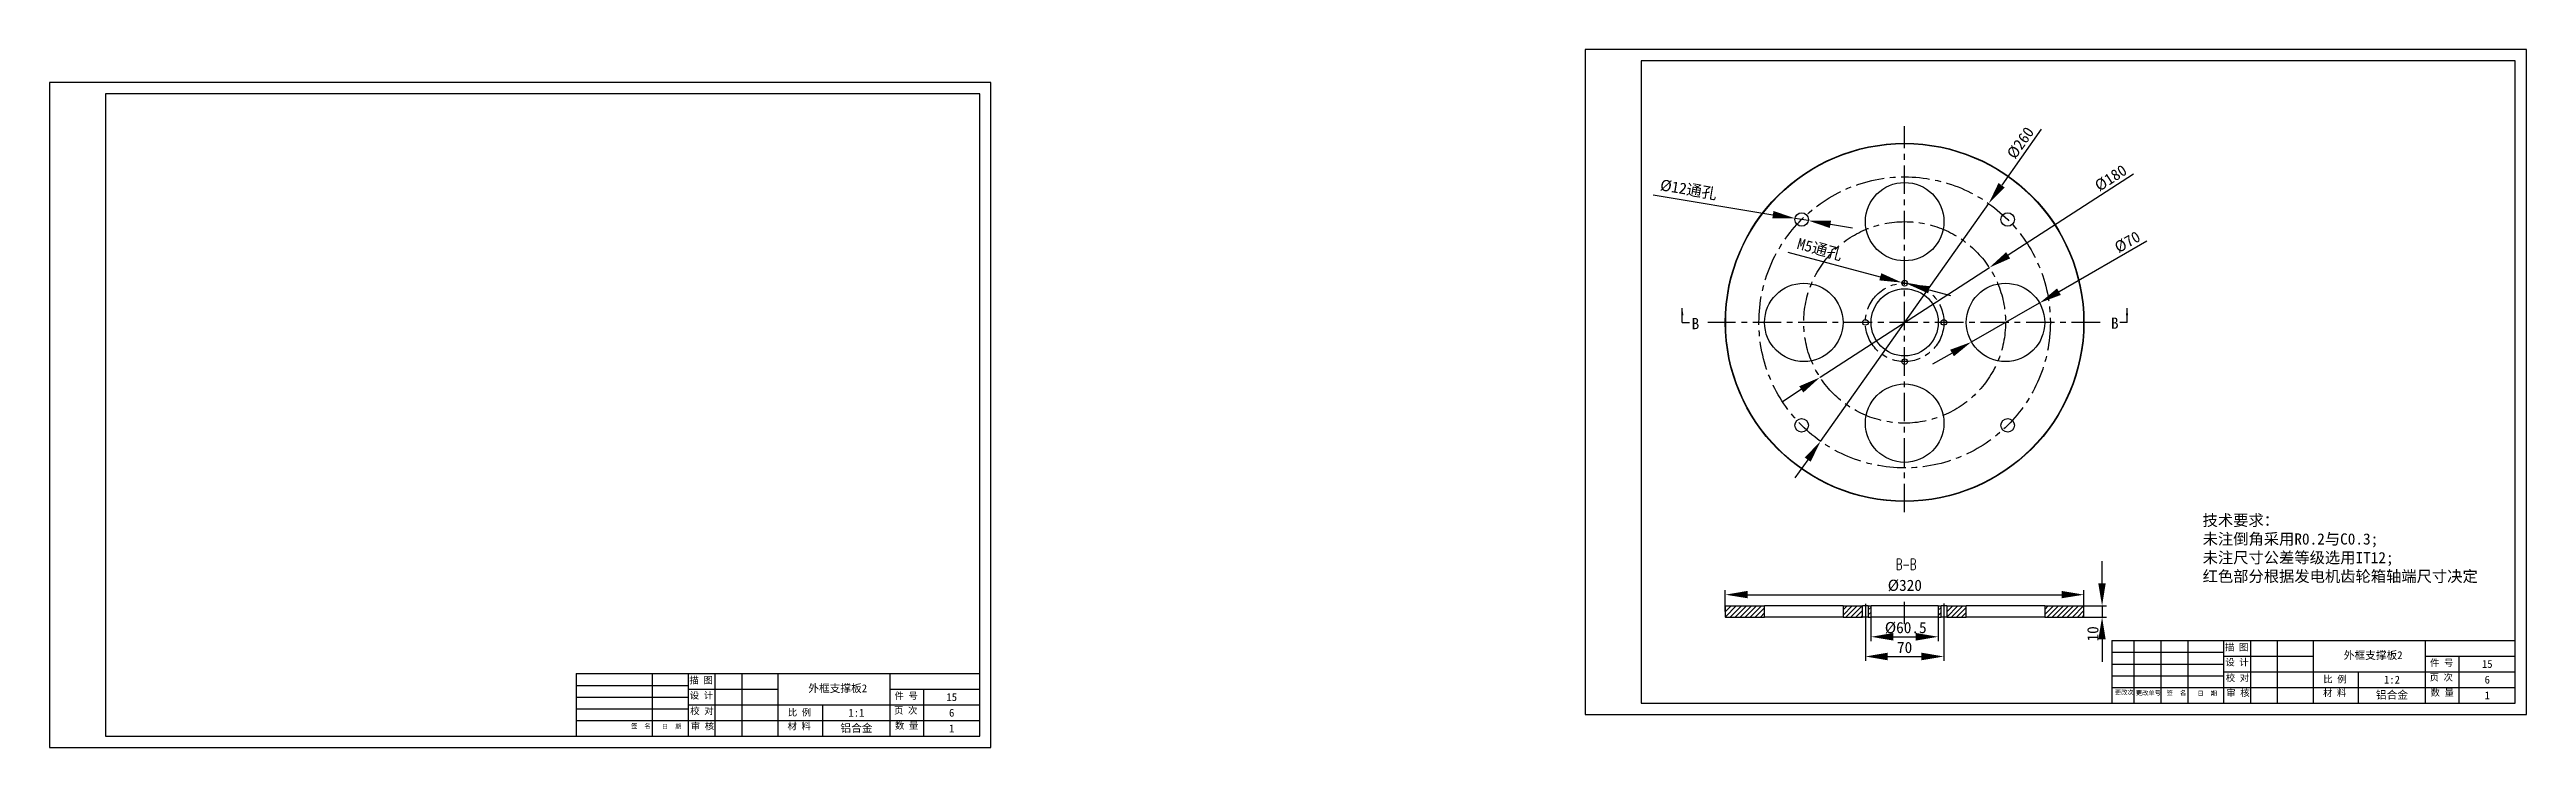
# Model space of a CAD drawing. Header units: millimetres. Extents: x -473 to 6267, y 319 to 3284.
# Drawn here: x -473 to 632, y 1139 to 1451 of the extents above; entities that cross this region are included whole.
import ezdxf

# ---------------------------------------------------------------- set-up
doc = ezdxf.new("R2010")
doc.units = ezdxf.units.MM
doc.linetypes.add('CENTERX2', pattern=[20.32, 12.7, -2.54, 2.54, -2.54])
for name, color, linetype in [('10', 7, 'Continuous'), ('SLD-0', 7, 'Continuous'), ('轮廓实线层', 170, 'Continuous')]:
    doc.layers.add(name, color=color, linetype=linetype)
for name, color, linetype, lineweight in [('3mm', 7, 'Continuous', 30), ('中心线层', 1, 'CENTERX2', 25), ('标题栏', 7, 'Continuous', 25)]:
    doc.layers.add(name, color=color, linetype=linetype, lineweight=lineweight)
doc.styles.add('SLDTEXTSTYLE3', font='TXT', dxfattribs={"width": 0.62, "bigfont": 'bigfont'})
doc.dimstyles.new('a0', dxfattribs={"dimtxt": 10, "dimasz": 10, "dimexe": 2, "dimexo": 0, "dimgap": 1.524, "dimtad": 1, "dimdec": 1, "dimzin": 0, "dimtxsty": 'Standard', "dimcen": 2.5, "dimazin": 0, "dimtfac": 1, "dimtdec": 1, "dimtmove": 1, "dimatfit": 3, "dimfxl": 1, "dimtzin": 0, "dimarcsym": 0})

msp = doc.modelspace()

# ---------------------------------------------------------------- texts
at = {"lineweight": -3, "insert": (259.682, 1331.186), "char_height": 5, "attachment_point": 1}
msp.add_mtext_dynamic_manual_height_columns('B', width=2.55786, gutter_width=8.75, heights=[0], dxfattribs=at)
at = {"insert": (446.753, 1331.387), "char_height": 5, "attachment_point": 1}
msp.add_mtext('{\\Ftxt|c128;B}', dxfattribs=at)
at = {"layer": '3mm', "lineweight": -2, "insert": (355.38, 1223.681), "char_height": 5, "attachment_point": 2, "style": 'SLDTEXTSTYLE3'}
msp.add_mtext('B-B', dxfattribs=at)
at = {"layer": 'SLD-0', "linetype": 'Continuous', "lineweight": -3}
for s, width, insert, char_height, attachment_point in [('{\\fSimSun|b0|i0|c134|p54;技术要求：\\P未注倒角采用R0.2与C0.3;\\P未注尺寸公差等级选用IT12;\\P\\C240;\\c2367469;红色\\C256;部分根据\\C240;\\c2367469;发电机齿轮箱轴端尺寸决定}', 122.83668, (487.654, 1243.333), 5, 1), ('{\\fSimSun|b0|i0|c134|p54;1:2}', 30, (572.132, 1169.627), 3.5, 5), ('15', 25, (614.632, 1176.627), 3.5, 5), ('6', 25, (614.632, 1169.627), 3.5, 5), ('15', 25, (-70.424, 1161.838), 3.5, 5), ('{\\fSimSun|b0|i0|c134|p54;铝合金}', 30, (572.132, 1162.627), 3.5, 5), ('1', 25, (614.632, 1162.627), 3.5, 5), ('{\\fSimSun|b0|i0|c134|p54;铝合金}', 30, (-112.924, 1147.838), 3.5, 5), ('{\\fSimSun|b0|i0|c134|p54;1:1}', 30, (-112.924, 1154.838), 3.5, 5), ('6', 25, (-70.424, 1154.838), 3.5, 5), ('1', 25, (-70.424, 1147.838), 3.5, 5)]:
    msp.add_mtext_dynamic_manual_height_columns(s, width=width, gutter_width=17.5, heights=[0], dxfattribs=dict(at, insert=insert, char_height=char_height, attachment_point=attachment_point))
at = {"layer": '标题栏', "attachment_point": 1}
for s, insert, char_height, width in [('{\\fSimSun|b0|i0|c134|p54; 描 图}', (495.575, 1185.675), 3, 12.20894), ('{\\fSimSun|b0|i0|c134|p54;设 计}', (497.756, 1178.92), 3, 11.99092), ('{\\fSimSun|b0|i0|c134|p54;校 对}', (497.974, 1171.947), 3, 11.99092), ('{\\fSimSun|b0|i0|c134|p54;比 例}', (541.486, 1171.326), 3, 12.20893), ('{\\fSimSun|b0|i0|c134|p54;页 次}', (588.886, 1172.165), 3, 14.60712), ('{\\fSimSun|b0|i0|c134|p54;件 号}', (589.105, 1178.702), 3, 14.17108), ('{\\fSimSun|b0|i0|c134|p54; 描 图}', (-189.481, 1170.887), 3, 12.20894), ('{\\fSimSun|b0|i0|c134|p54;设 计}', (-187.3, 1164.132), 3, 11.99092), ('{\\fSimSun|b0|i0|c134|p54;件 号}', (-95.951, 1163.914), 3, 14.17108), ('{\\fSimSun|b0|i0|c134|p54;更改次}', (448.487, 1164.974), 2, 9.37414), ('{\\fSimSun|b0|i0|c134|p54;更改单号}', (457.858, 1164.756), 2, 12.42695), ('{\\fSimSun|b0|i0|c134|p54;签  名}', (471.594, 1164.756), 2, 11.99092), ('{\\fSimSun|b0|i0|c134|p54;日  期}', (485.329, 1164.538), 2, 16.13323), ('{\\fSimSun|b0|i0|c134|p54;审 核}', (498.192, 1165.192), 3, 12.20893), ('{\\fSimSun|b0|i0|c134|p54;材 料}', (541.359, 1165.192), 3, 18.09539), ('{\\fSimSun|b0|i0|c134|p54;数 量}', (589.323, 1165.41), 3, 14.60712), ('{\\fSimSun|b0|i0|c134|p54;签  名}', (-213.462, 1149.968), 2, 11.99092), ('{\\fSimSun|b0|i0|c134|p54;日  期}', (-199.727, 1149.75), 2, 16.13323), ('{\\fSimSun|b0|i0|c134|p54;校 对}', (-187.082, 1157.159), 3, 11.99092), ('{\\fSimSun|b0|i0|c134|p54;审 核}', (-186.864, 1150.403), 3, 12.20893), ('{\\fSimSun|b0|i0|c134|p54;材 料}', (-143.697, 1150.403), 3, 18.09539), ('{\\fSimSun|b0|i0|c134|p54;比 例}', (-143.57, 1156.538), 3, 12.20893), ('{\\fSimSun|b0|i0|c134|p54;页 次}', (-96.169, 1157.377), 3, 14.60712), ('{\\fSimSun|b0|i0|c134|p54;数 量}', (-95.733, 1150.621), 3, 14.60712)]:
    msp.add_mtext(s, dxfattribs=dict(at, insert=insert, char_height=char_height, width=width))
at = {"layer": '标题栏', "lineweight": -3, "char_height": 3.5, "attachment_point": 5}
for s, insert in [('{\\fSimSun|b0|i0|c134|p54;外框支撑板2}', (563.755, 1180.38)), ('{\\fSimSun|b0|i0|c134|p2;外框支撑板2}', (-121.301, 1165.592))]:
    msp.add_mtext_dynamic_manual_height_columns(s, width=30, gutter_width=17.5, heights=[0], dxfattribs=dict(at, insert=insert))

# ---------------------------------------------------------------- blocks, each defined once
blk = doc.blocks.new('*D112')
at = {"layer": 'Defpoints', "color": 0, "transparency": 16777216}
for p in [(434.6, 1202.6), (434.6, 1197.6), (442.8, 1197.6)]:
    blk.add_point(p, dxfattribs=at)
at = {"layer": '轮廓实线层', "color": 0, "lineweight": -2, "transparency": 16777216}
for p, q in [((442.8, 1212.6), (442.8, 1222.6)), ((434.6, 1202.6), (444.8, 1202.6)), ((434.6, 1197.6), (444.8, 1197.6)), ((442.8, 1202.6), (442.8, 1197.6)), ((442.8, 1187.6), (442.8, 1177.6))]:
    blk.add_line(p, q, dxfattribs=at)
at = {"layer": '轮廓实线层', "color": 0, "transparency": 16777216}
for points in [[(441.1, 1212.6), (444.4, 1212.6), (442.8, 1202.6)], [(441.1, 1187.6), (444.4, 1187.6), (442.8, 1197.6)]]:
    blk.add_solid(points, dxfattribs=at)
at = {"layer": '轮廓实线层', "color": 0, "lineweight": -3, "transparency": 16777216, "insert": (438.7, 1190.1), "char_height": 10, "attachment_point": 5, "rotation": 90}
blk.add_mtext('{\\H0.5x;10}', dxfattribs=at)
blk = doc.blocks.new('*D113')
at = {"layer": 'Defpoints', "color": 0, "transparency": 16777216}
for p in [(434.7, 1207.6), (274.7, 1200.1), (434.7, 1200.1)]:
    blk.add_point(p, dxfattribs=at)
at = {"layer": '轮廓实线层', "color": 0, "lineweight": -2, "transparency": 16777216}
for p, q in [((274.7, 1200.1), (274.7, 1209.6)), ((284.7, 1207.6), (424.7, 1207.6)), ((434.7, 1200.1), (434.7, 1209.6))]:
    blk.add_line(p, q, dxfattribs=at)
at = {"layer": '轮廓实线层', "color": 0, "transparency": 16777216}
for points in [[(284.7, 1209.3), (284.7, 1206), (274.7, 1207.6)], [(424.7, 1209.3), (424.7, 1206), (434.7, 1207.6)]]:
    blk.add_solid(points, dxfattribs=at)
at = {"layer": '轮廓实线层', "color": 0, "lineweight": -3, "transparency": 16777216, "insert": (354.8, 1211.7), "char_height": 10, "attachment_point": 5}
blk.add_mtext('{\\H0.5x;%%C320}', dxfattribs=at)
blk = doc.blocks.new('*D114')
at = {"layer": 'Defpoints', "color": 0, "transparency": 16777216}
for p in [(339.7, 1202.6), (369.7, 1202.6), (369.7, 1188.8)]:
    blk.add_point(p, dxfattribs=at)
at = {"layer": '轮廓实线层', "color": 0, "lineweight": -2, "transparency": 16777216}
for p, q in [((339.7, 1202.6), (339.7, 1186.8)), ((369.7, 1202.6), (369.7, 1186.8)), ((349.7, 1188.8), (359.7, 1188.8))]:
    blk.add_line(p, q, dxfattribs=at)
at = {"layer": '轮廓实线层', "color": 0, "transparency": 16777216}
for points in [[(349.7, 1190.5), (349.7, 1187.1), (339.7, 1188.8)], [(359.7, 1190.5), (359.7, 1187.1), (369.7, 1188.8)]]:
    blk.add_solid(points, dxfattribs=at)
at = {"layer": '轮廓实线层', "color": 0, "lineweight": -3, "transparency": 16777216, "insert": (355.2, 1192.8), "char_height": 10, "width": 46.588, "attachment_point": 5}
blk.add_mtext('{\\H0.5x;\\C1;%%C60.5}', dxfattribs=at)
blk = doc.blocks.new('*D115')
at = {"layer": 'Defpoints', "color": 0, "transparency": 16777216}
for p in [(414.9, 1337.9), (384.5, 1320.5)]:
    blk.add_point(p, dxfattribs=at)
at = {"layer": '轮廓实线层', "color": 0, "lineweight": -2, "transparency": 16777216}
for p, q in [((462.8, 1365.5), (423.6, 1342.9)), ((384.5, 1320.5), (414.9, 1337.9)), ((375.9, 1315.5), (367.2, 1310.5))]:
    blk.add_line(p, q, dxfattribs=at)
at = {"layer": '轮廓实线层', "color": 0, "transparency": 16777216}
for points in [[(422.7, 1344.4), (424.4, 1341.5), (414.9, 1337.9)], [(375, 1317), (376.7, 1314.1), (384.5, 1320.5)]]:
    blk.add_solid(points, dxfattribs=at)
at = {"layer": '轮廓实线层', "color": 0, "lineweight": -3, "transparency": 16777216, "insert": (454.1, 1365.1), "char_height": 10, "attachment_point": 5, "rotation": 29.8977}
blk.add_mtext('{\\H0.5x;%%C70}', dxfattribs=at)
blk = doc.blocks.new('*D116')
at = {"layer": 'Defpoints', "color": 0, "transparency": 16777216}
for p in [(392.5, 1353.7), (317, 1304.7)]:
    blk.add_point(p, dxfattribs=at)
at = {"layer": '轮廓实线层', "color": 0, "lineweight": -2, "transparency": 16777216}
for p, q in [((456.8, 1395.4), (400.9, 1359.2)), ((317, 1304.7), (392.5, 1353.7)), ((308.6, 1299.3), (300.2, 1293.8))]:
    blk.add_line(p, q, dxfattribs=at)
at = {"layer": '轮廓实线层', "color": 0, "transparency": 16777216}
for points in [[(400, 1360.6), (401.8, 1357.8), (392.5, 1353.7)], [(307.7, 1300.7), (309.5, 1297.9), (317, 1304.7)]]:
    blk.add_solid(points, dxfattribs=at)
at = {"layer": '轮廓实线层', "color": 0, "lineweight": -3, "transparency": 16777216, "insert": (446.7, 1393.7), "char_height": 10, "attachment_point": 5, "rotation": 32.9717}
blk.add_mtext('{\\H0.5x;%%C180}', dxfattribs=at)
blk = doc.blocks.new('*D117')
at = {"layer": 'Defpoints', "color": 0, "transparency": 16777216}
for p in [(392.2, 1382.3), (317.2, 1276.1)]:
    blk.add_point(p, dxfattribs=at)
at = {"layer": '轮廓实线层', "color": 0, "lineweight": -2, "transparency": 16777216}
for p, q in [((415.6, 1415.5), (398, 1390.5)), ((317.2, 1276.1), (392.2, 1382.3)), ((311.5, 1267.9), (305.7, 1259.8))]:
    blk.add_line(p, q, dxfattribs=at)
at = {"layer": '轮廓实线层', "color": 0, "transparency": 16777216}
for points in [[(396.6, 1391.5), (399.3, 1389.5), (392.2, 1382.3)], [(310.1, 1268.9), (312.8, 1267), (317.2, 1276.1)]]:
    blk.add_solid(points, dxfattribs=at)
at = {"layer": '轮廓实线层', "color": 0, "lineweight": -3, "transparency": 16777216, "insert": (406.4, 1409.4), "char_height": 10, "attachment_point": 5, "rotation": 54.7864}
blk.add_mtext('{\\H0.5x;%%C260}', dxfattribs=at)
blk = doc.blocks.new('*D118')
at = {"layer": 'Defpoints', "color": 0, "transparency": 16777216}
for p in [(353.5, 1347), (355.9, 1346.4)]:
    blk.add_point(p, dxfattribs=at)
at = {"layer": '轮廓实线层', "color": 0, "lineweight": -2, "transparency": 16777216}
for p, q in [((302.6, 1360.6), (343.8, 1349.6)), ((355.9, 1346.4), (353.5, 1347)), ((365.6, 1343.8), (375.2, 1341.2))]:
    blk.add_line(p, q, dxfattribs=at)
at = {"layer": '轮廓实线层', "color": 0, "transparency": 16777216}
for points in [[(344.3, 1351.2), (343.4, 1348), (353.5, 1347)], [(366, 1345.4), (365.2, 1342.2), (355.9, 1346.4)]]:
    blk.add_solid(points, dxfattribs=at)
at = {"layer": '轮廓实线层', "color": 0, "lineweight": -3, "transparency": 16777216, "insert": (316.8, 1361.7), "char_height": 10, "attachment_point": 5, "rotation": 345.0587}
blk.add_mtext('{\\H0.5x;\\C1;M5\\fSimSun|b0|i0|c134|p54;通孔}', dxfattribs=at)
blk = doc.blocks.new('*D119')
at = {"layer": 'Defpoints', "color": 0, "transparency": 16777216}
for p in [(305.8, 1375.7), (311.7, 1374.7)]:
    blk.add_point(p, dxfattribs=at)
at = {"layer": '轮廓实线层', "color": 0, "lineweight": -2, "transparency": 16777216}
for p, q in [((242.5, 1386.2), (295.9, 1377.3)), ((311.7, 1374.7), (305.8, 1375.7)), ((321.6, 1373.1), (331.4, 1371.4))]:
    blk.add_line(p, q, dxfattribs=at)
at = {"layer": '轮廓实线层', "color": 0, "transparency": 16777216}
for points in [[(296.2, 1379), (295.7, 1375.7), (305.8, 1375.7)], [(321.9, 1374.7), (321.3, 1371.4), (311.7, 1374.7)]]:
    blk.add_solid(points, dxfattribs=at)
at = {"layer": '轮廓实线层', "color": 0, "lineweight": -3, "transparency": 16777216, "insert": (258.3, 1388.4), "char_height": 10, "attachment_point": 5, "rotation": 350.5756}
blk.add_mtext('{\\H0.5x;%%C12\\fSimSun|b0|i0|c134|p54;通孔}', dxfattribs=at)
blk = doc.blocks.new('*D13')
at = {"layer": 'Defpoints', "color": 0, "transparency": 16777216}
for p in [(337.2, 1197.6), (372.2, 1197.6), (372.2, 1180)]:
    blk.add_point(p, dxfattribs=at)
at = {"layer": '轮廓实线层', "color": 0, "lineweight": -2, "transparency": 16777216}
for p, q in [((337.2, 1197.6), (337.2, 1178)), ((372.2, 1197.6), (372.2, 1178)), ((347.2, 1180), (362.2, 1180))]:
    blk.add_line(p, q, dxfattribs=at)
at = {"layer": '轮廓实线层', "color": 0, "transparency": 16777216}
for points in [[(347.2, 1181.7), (347.2, 1178.3), (337.2, 1180)], [(362.2, 1181.7), (362.2, 1178.3), (372.2, 1180)]]:
    blk.add_solid(points, dxfattribs=at)
at = {"layer": '轮廓实线层', "color": 0, "lineweight": -3, "transparency": 16777216, "insert": (354.7, 1184), "char_height": 10, "attachment_point": 5}
blk.add_mtext('{\\H0.5x;70}', dxfattribs=at)

# ---------------------------------------------------------------- dimensions: what is measured, and where the dimension line sits
at = {"layer": '轮廓实线层', "lineweight": -3}
dim = msp.add_diameter_dim_2p(p1=(317.235, 1276.114), p2=(392.197, 1382.325), text='{\\H0.5x;%%C260}', dimstyle='a0', dxfattribs=at)
dim.commit()
dim.dimension.update_dxf_attribs({"geometry": '*D117', "text_midpoint": (406.366, 1409.38)})
for p1, p2, text, picture, middle in [((316.964, 1304.73), (392.468, 1353.71), '{\\H0.5x;%%C180}', '*D116', (448.891, 1390.311)), ((311.714, 1374.691), (305.795, 1375.673), '{\\H0.5x;%%C12\\fSimSun|b0|i0|c134|p54;通孔}', '*D119', (257.479, 1383.693)), ((355.924, 1346.398), (353.508, 1347.042), '{\\H0.5x;\\C1;M5\\fSimSun|b0|i0|c134|p54;通孔}', '*D118', (315.623, 1357.152)), ((384.545, 1320.497), (414.887, 1337.943), '{\\H0.5x;%%C70}', '*D115', (456.085, 1361.63))]:
    dim = msp.add_diameter_dim_2p(p1=p1, p2=p2, text=text, dimstyle='a0', dxfattribs=at)
    dim.commit()
    dim.dimension.update_dxf_attribs({"geometry": picture, "text_midpoint": middle, "dimtype": 163})
for base, p1, p2, text, picture, middle in [((434.716, 1207.627), (274.716, 1200.069), (434.716, 1200.069), '{\\H0.5x;%%C320}', '*D113', (354.795, 1207.627)), ((369.716, 1188.789), (339.716, 1202.569), (369.716, 1202.569), '{\\H0.5x;\\C1;%%C60.5}', '*D114', (355.155, 1188.789)), ((372.216, 1179.996), (337.216, 1197.569), (372.216, 1197.569), '{\\H0.5x;70}', '*D13', (354.716, 1179.996))]:
    dim = msp.add_linear_dim(base=base, p1=p1, p2=p2, text=text, dimstyle='a0', dxfattribs=at)
    dim.commit()
    dim.dimension.update_dxf_attribs({"geometry": picture, "text_midpoint": middle, "dimtype": 160})
dim = msp.add_linear_dim(base=(442.764, 1197.569), p1=(434.566, 1202.569), p2=(434.566, 1197.569), angle=90, text='{\\H0.5x;10}', dimstyle='a0', dxfattribs=at)
dim.commit()
dim.dimension.update_dxf_attribs({"geometry": '*D112', "text_midpoint": (442.764, 1190.069), "dimtype": 160})

# ---------------------------------------------------------------- hatches: boundary and pattern name
at = {"layer": '轮廓实线层', "lineweight": -3}
h = msp.add_hatch(dxfattribs=at)
h.set_pattern_fill('ANSI31', color=5, scale=0.5)
h.set_pattern_definition([(45, (2689.43, 2294.5239), (-1.122532, 1.122532), [])])
h.paths.add_polyline_path([(274.866, 1202.569, 0.41421356), (274.716, 1202.419), (274.716, 1197.719, 0.41421356), (274.866, 1197.569), (292.216, 1197.569), (292.216, 1202.569)])
h.paths.add_polyline_path([(327.216, 1202.569), (327.216, 1197.569), (335.966, 1197.569), (335.966, 1202.569)])
h.paths.add_polyline_path([(339.716, 1202.569), (338.466, 1202.569), (338.466, 1197.569), (339.716, 1197.569)])
h.paths.add_polyline_path([(369.716, 1197.569), (370.966, 1197.569), (370.966, 1202.569), (369.716, 1202.569)])
h.paths.add_polyline_path([(382.216, 1197.569), (382.216, 1202.569), (373.466, 1202.569), (373.466, 1197.569)])
h.paths.add_polyline_path([(434.566, 1197.569, 0.41421356), (434.716, 1197.719), (434.716, 1202.419, 0.41421356), (434.566, 1202.569), (417.216, 1202.569), (417.216, 1197.569)])

# ---------------------------------------------------------------- linework, layer by layer
for p, q in [((255.516, 1329.22), (255.516, 1335.57)), ((255.516, 1329.22), (258.691, 1329.22)), ((453.916, 1329.22), (450.741, 1329.22)), ((453.916, 1329.22), (453.916, 1335.57)), ((627.132, 1159.127), (627.132, 1187.127)), ((-57.924, 1144.338), (-57.924, 1172.338)), ((447.132, 1159.127), (627.132, 1159.127)), ((-237.924, 1144.338), (-57.924, 1144.338))]:
    msp.add_line(p, q)
for points in [[(255.516, 1335.57), (256.024, 1332.395), (255.008, 1332.395)], [(453.916, 1335.57), (453.408, 1332.395), (454.424, 1332.395)]]:
    msp.add_solid(points)
at = {"layer": '10'}
for points in [[(212.132, 1154.127), (632.132, 1154.127), (632.132, 1451.127), (212.132, 1451.127)], [(-472.924, 1139.338), (-52.924, 1139.338), (-52.924, 1436.338), (-472.924, 1436.338)]]:
    msp.add_lwpolyline(points, close=True, dxfattribs=at)
at = {"layer": '3mm'}
for p, q in [((274.716, 1202.419), (274.716, 1197.719)), ((274.866, 1202.569), (292.216, 1202.569)), ((274.866, 1197.569), (292.216, 1197.569)), ((292.216, 1197.569), (292.216, 1202.569)), ((327.216, 1202.569), (292.216, 1202.569)), ((327.216, 1197.569), (292.216, 1197.569)), ((327.216, 1202.569), (327.216, 1197.569)), ((327.216, 1202.569), (335.966, 1202.569)), ((327.216, 1197.569), (335.966, 1197.569)), ((335.966, 1197.569), (335.966, 1202.569)), ((338.466, 1202.569), (335.966, 1202.569)), ((338.466, 1197.569), (335.966, 1197.569)), ((338.466, 1202.569), (338.466, 1197.569)), ((338.466, 1202.569), (339.716, 1202.569)), ((338.466, 1197.569), (339.716, 1197.569)), ((339.716, 1197.569), (339.716, 1202.569)), ((369.716, 1202.569), (339.716, 1202.569)), ((369.716, 1197.569), (339.716, 1197.569)), ((369.716, 1202.569), (369.716, 1197.569)), ((369.716, 1202.569), (370.966, 1202.569)), ((369.716, 1197.569), (370.966, 1197.569)), ((370.966, 1197.569), (370.966, 1202.569)), ((373.466, 1202.569), (370.966, 1202.569)), ((373.466, 1197.569), (370.966, 1197.569)), ((373.466, 1202.569), (373.466, 1197.569)), ((373.466, 1202.569), (382.216, 1202.569)), ((373.466, 1197.569), (382.216, 1197.569)), ((382.216, 1197.569), (382.216, 1202.569)), ((417.216, 1202.569), (382.216, 1202.569)), ((417.216, 1197.569), (382.216, 1197.569)), ((417.216, 1202.569), (417.216, 1197.569)), ((417.216, 1202.569), (434.566, 1202.569)), ((417.216, 1197.569), (434.566, 1197.569)), ((434.716, 1197.719), (434.716, 1202.419)), ((447.132, 1187.127), (447.132, 1159.127)), ((447.132, 1187.127), (627.132, 1187.127)), ((-237.924, 1172.338), (-57.924, 1172.338))]:
    msp.add_line(p, q, dxfattribs=at)
at = {"layer": '3mm', "lineweight": 30}
msp.add_line((-237.924, 1172.338), (-237.924, 1144.338), dxfattribs=at)
at = {"layer": '3mm'}
for points in [[(237.132, 1159.127), (627.132, 1159.127), (627.132, 1446.127), (237.132, 1446.127)], [(-447.924, 1144.338), (-57.924, 1144.338), (-57.924, 1431.338), (-447.924, 1431.338)]]:
    msp.add_lwpolyline(points, close=True, dxfattribs=at)
for centre, radius in [((354.716, 1329.22), 80), ((354.716, 1329.22), 79.85), ((354.716, 1374.22), 17.5), ((308.754, 1375.182), 3), ((400.678, 1375.182), 3), ((309.716, 1329.22), 17.5), ((354.716, 1329.22), 15), ((354.716, 1346.72), 1.25), ((399.716, 1329.22), 17.5), ((337.216, 1329.22), 1.25), ((372.216, 1329.22), 1.25), ((354.716, 1311.72), 1.25), ((354.716, 1284.22), 17.5), ((308.754, 1283.258), 3), ((400.678, 1283.258), 3)]:
    msp.add_circle(centre, radius, dxfattribs=at)
for centre, start, end in [((274.866, 1202.419), 90, 180), ((274.866, 1197.719), 180, 270), ((434.566, 1202.419), 0, 90), ((434.566, 1197.719), 270, 0)]:
    msp.add_arc(centre, 0.15, start, end, dxfattribs=at)
at = {"layer": '中心线层', "lineweight": -3}
for p, q in [((354.716, 1244.43), (354.716, 1416.947)), ((441.878, 1329.22), (266.849, 1329.22)), ((337.216, 1203.493), (337.216, 1196.964)), ((354.716, 1194.466), (354.716, 1204.388)), ((372.216, 1203.672), (372.216, 1196.119))]:
    msp.add_line(p, q, dxfattribs=at)
for radius in [65, 45, 17.5]:
    msp.add_circle((354.716, 1329.22), radius, dxfattribs=at)
at = {"layer": '标题栏'}
for p, q in [((457.132, 1159.127), (457.132, 1187.127)), ((469.132, 1159.127), (469.132, 1187.127)), ((481.132, 1159.127), (481.132, 1187.127)), ((497.132, 1159.127), (497.132, 1187.127)), ((509.132, 1159.127), (509.132, 1187.127)), ((521.132, 1159.127), (521.132, 1187.127)), ((537.132, 1159.127), (537.132, 1187.127)), ((587.132, 1159.127), (587.132, 1187.127)), ((-203.924, 1144.338), (-203.924, 1172.338)), ((-187.924, 1144.338), (-187.924, 1172.338)), ((-175.924, 1144.338), (-175.924, 1172.338)), ((-163.924, 1144.338), (-163.924, 1172.338)), ((-147.924, 1144.338), (-147.924, 1172.338)), ((-97.924, 1144.338), (-97.924, 1172.338)), ((447.132, 1181.877), (497.132, 1181.877)), ((447.132, 1176.627), (497.132, 1176.627)), ((447.132, 1171.377), (497.132, 1171.377)), ((497.132, 1180.127), (537.132, 1180.127)), ((497.132, 1173.127), (537.132, 1173.127)), ((537.132, 1173.127), (587.132, 1173.127)), ((557.132, 1159.127), (557.132, 1173.127)), ((587.132, 1180.127), (627.132, 1180.127)), ((587.132, 1173.127), (627.132, 1173.127)), ((602.132, 1159.127), (602.132, 1180.127)), ((-237.924, 1167.088), (-187.924, 1167.088)), ((-237.924, 1161.838), (-187.924, 1161.838)), ((-187.924, 1165.338), (-147.924, 1165.338)), ((-97.924, 1165.338), (-57.924, 1165.338)), ((-82.924, 1144.338), (-82.924, 1165.338)), ((447.132, 1166.127), (627.132, 1166.127)), ((-237.924, 1156.588), (-187.924, 1156.588)), ((-237.924, 1151.338), (-57.924, 1151.338)), ((-187.924, 1158.338), (-147.924, 1158.338)), ((-147.924, 1158.338), (-97.924, 1158.338)), ((-127.924, 1144.338), (-127.924, 1158.338)), ((-97.924, 1158.338), (-57.924, 1158.338))]:
    msp.add_line(p, q, dxfattribs=at)

msp.set_redraw_order([(e.dxf.handle, doc.entitydb.next_handle()) for e in msp.query("TEXT MTEXT ATTDEF DIMENSION ARC_DIMENSION")])  # texts and dimensions are drawn at this point

doc.saveas('drawing.dxf')
